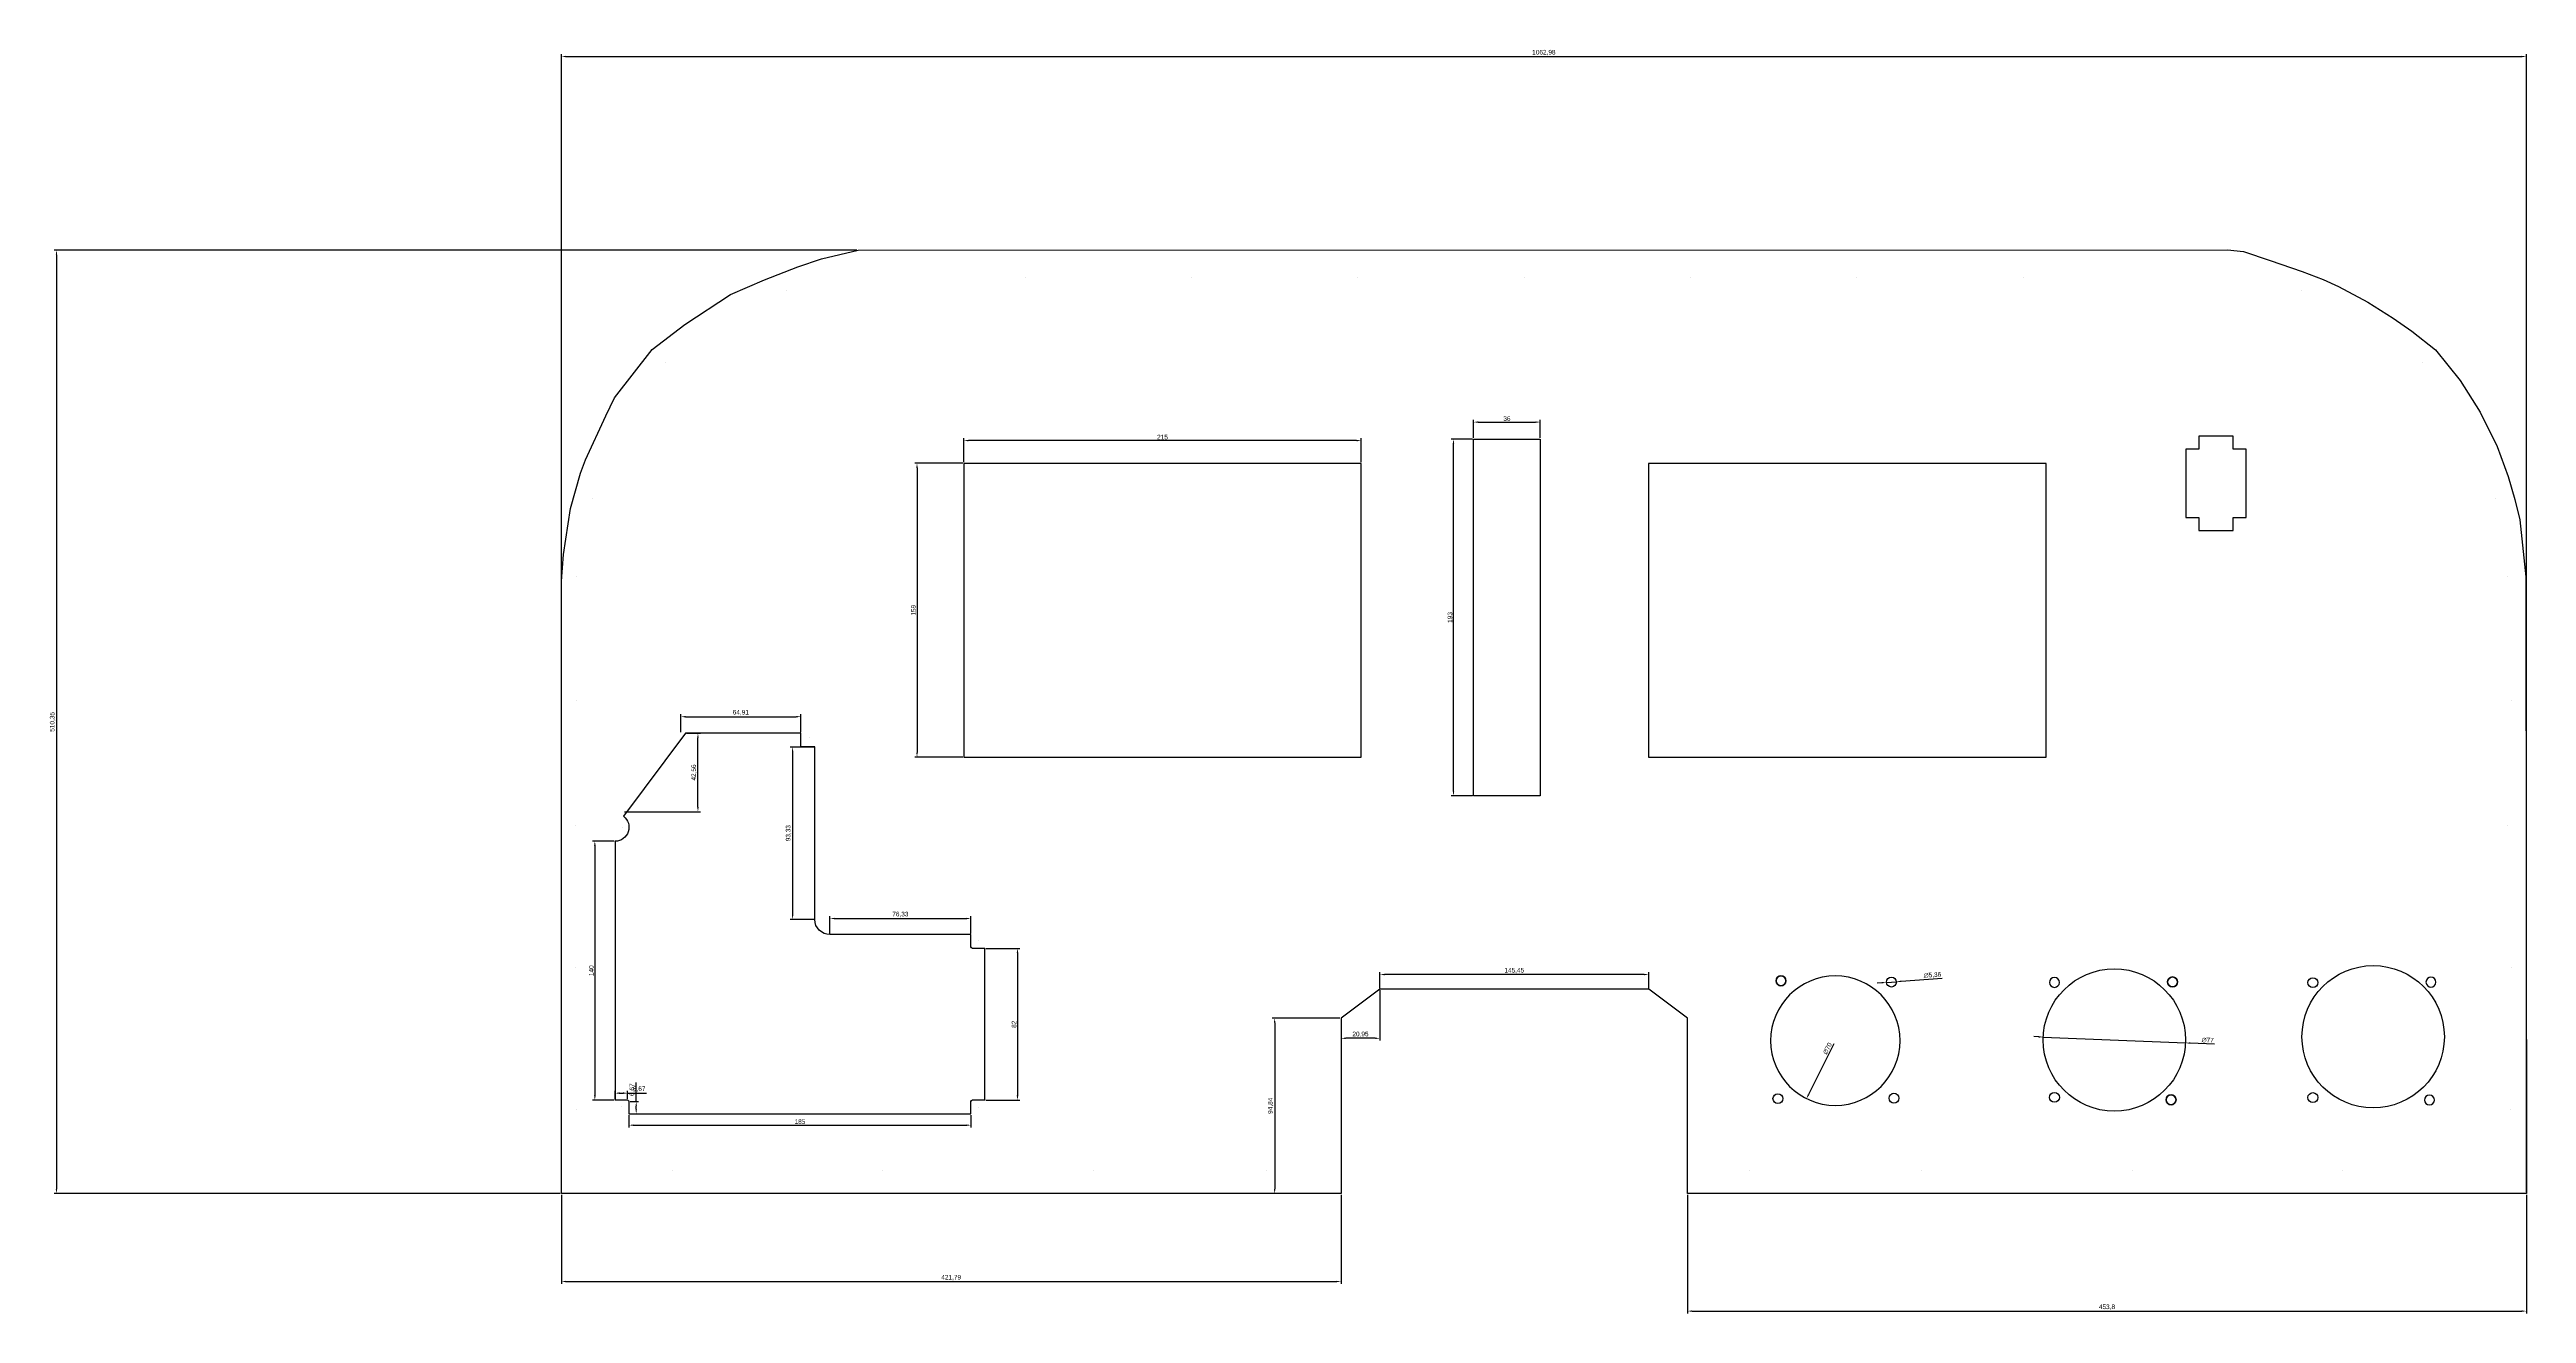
# Model space of a CAD drawing. Header units: millimetres. Extents: x 2128 to 3468, y 1616 to 2300.
import ezdxf

# ---------------------------------------------------------------- set-up
doc = ezdxf.new("R2010")
doc.units = ezdxf.units.MM
doc.layers.add('Capa1', color=10, linetype='Continuous')
doc.styles.get("Standard").update_dxf_attribs({"font": 'arial.ttf'})
doc.dimstyles.new('ISO-25', dxfattribs={"dimtxt": 2.5, "dimasz": 2.5, "dimexe": 1.25, "dimexo": 0.625, "dimtad": 1, "dimtxsty": 'Standard', "dimcen": 2.5, "dimadec": 0, "dimazin": 0, "dimtfac": 1, "dimtmove": 0, "dimatfit": 3, "dimfxl": 1, "dimarcsym": 0})

# ---------------------------------------------------------------- blocks, each defined once
blk = doc.blocks.new('*D3')
at = {"color": 0, "lineweight": -2, "transparency": 16777216}
for p, q in [((2433.6, 1871.6), (2422, 1871.6)), ((2423.2, 1869.1), (2423.2, 1734.1)), ((2433.6, 1731.6), (2422, 1731.6))]:
    blk.add_line(p, q, dxfattribs=at)
at = {"color": 0, "transparency": 16777216}
for points in [[(2422.8, 1869.1), (2423.7, 1869.1), (2423.2, 1871.6)], [(2422.8, 1734.1), (2423.7, 1734.1), (2423.2, 1731.6)]]:
    blk.add_solid(points, dxfattribs=at)
at = {"layer": 'Defpoints', "color": 0, "transparency": 16777216}
for p in [(2434.2, 1871.6, -5), (2423.2, 1731.6), (2434.2, 1731.6, -5)]:
    blk.add_point(p, dxfattribs=at)
at = {"color": 0, "transparency": 16777216, "insert": (2421.3, 1801.6), "char_height": 2.5, "attachment_point": 5, "rotation": 90}
blk.add_mtext('140', dxfattribs=at)
blk = doc.blocks.new('*D4')
at = {"color": 0, "lineweight": -2, "transparency": 16777216}
for p, q in [((2434.2, 1732.2), (2434.2, 1736.6)), ((2436.7, 1735.3), (2438.4, 1735.3)), ((2440.9, 1732.2), (2440.9, 1736.6)), ((2440.9, 1735.3), (2451.1, 1735.3))]:
    blk.add_line(p, q, dxfattribs=at)
at = {"color": 0, "transparency": 16777216}
for points in [[(2436.7, 1735.8), (2436.7, 1734.9), (2434.2, 1735.3)], [(2438.4, 1735.8), (2438.4, 1734.9), (2440.9, 1735.3)]]:
    blk.add_solid(points, dxfattribs=at)
at = {"layer": 'Defpoints', "color": 0, "transparency": 16777216}
for p in [(2434.2, 1731.6, -5), (2440.9, 1735.3), (2440.9, 1731.6, -5)]:
    blk.add_point(p, dxfattribs=at)
at = {"color": 0, "transparency": 16777216, "insert": (2447.2, 1737.5), "char_height": 2.5, "attachment_point": 5}
blk.add_mtext('6,67', dxfattribs=at)
blk = doc.blocks.new('*D5')
at = {"color": 0, "lineweight": -2, "transparency": 16777216}
for p, q in [((2442.3, 1730.8), (2446.8, 1730.8)), ((2445.6, 1730.8), (2445.6, 1741)), ((2442.3, 1724.1), (2446.8, 1724.1)), ((2445.6, 1726.6), (2445.6, 1728.3))]:
    blk.add_line(p, q, dxfattribs=at)
at = {"color": 0, "transparency": 16777216}
for points in [[(2445.2, 1728.3), (2446, 1728.3), (2445.6, 1730.8)], [(2445.2, 1726.6), (2446, 1726.6), (2445.6, 1724.1)]]:
    blk.add_solid(points, dxfattribs=at)
at = {"layer": 'Defpoints', "color": 0, "transparency": 16777216}
for p in [(2441.7, 1730.8, -5), (2445.6, 1730.8), (2441.7, 1724.1, -5)]:
    blk.add_point(p, dxfattribs=at)
at = {"color": 0, "transparency": 16777216, "insert": (2443.5, 1737.2), "char_height": 2.5, "attachment_point": 5, "rotation": 90}
blk.add_mtext('6,67', dxfattribs=at)
blk = doc.blocks.new('*D6')
at = {"color": 0, "lineweight": -2, "transparency": 16777216}
for p, q in [((2441.7, 1723.5), (2441.7, 1716.7)), ((2444.2, 1718), (2624.2, 1718)), ((2626.7, 1723.5), (2626.7, 1716.7))]:
    blk.add_line(p, q, dxfattribs=at)
at = {"color": 0, "transparency": 16777216}
for points in [[(2444.2, 1718.4), (2444.2, 1717.6), (2441.7, 1718)], [(2624.2, 1718.4), (2624.2, 1717.6), (2626.7, 1718)]]:
    blk.add_solid(points, dxfattribs=at)
at = {"layer": 'Defpoints', "color": 0, "transparency": 16777216}
for p in [(2441.7, 1724.1, -5), (2626.7, 1724.1, -5), (2626.7, 1718)]:
    blk.add_point(p, dxfattribs=at)
at = {"color": 0, "transparency": 16777216, "insert": (2534.2, 1719.9), "char_height": 2.5, "attachment_point": 5}
blk.add_mtext('185', dxfattribs=at)
blk = doc.blocks.new('*D7')
at = {"color": 0, "lineweight": -2, "transparency": 16777216}
for p, q in [((2469.8, 1930.7), (2469.8, 1940.3)), ((2472.3, 1939), (2532.2, 1939)), ((2534.7, 1930.7), (2534.7, 1940.3))]:
    blk.add_line(p, q, dxfattribs=at)
at = {"color": 0, "transparency": 16777216}
for points in [[(2472.3, 1939.4), (2472.3, 1938.6), (2469.8, 1939)], [(2532.2, 1939.4), (2532.2, 1938.6), (2534.7, 1939)]]:
    blk.add_solid(points, dxfattribs=at)
at = {"layer": 'Defpoints', "color": 0, "transparency": 16777216}
for p in [(2469.8, 1930.1, -5), (2534.7, 1939), (2534.7, 1930.1, -5)]:
    blk.add_point(p, dxfattribs=at)
at = {"color": 0, "transparency": 16777216, "insert": (2502.2, 1941.2), "char_height": 2.5, "attachment_point": 5}
blk.add_mtext('64,91', dxfattribs=at)
blk = doc.blocks.new('*D8')
at = {"color": 0, "lineweight": -2, "transparency": 16777216}
for p, q in [((2472.8, 1930.1), (2480.3, 1930.1)), ((2479, 1890.1), (2479, 1927.6)), ((2439.3, 1887.6), (2480.3, 1887.6))]:
    blk.add_line(p, q, dxfattribs=at)
at = {"color": 0, "transparency": 16777216}
for points in [[(2478.6, 1927.6), (2479.4, 1927.6), (2479, 1930.1)], [(2478.6, 1890.1), (2479.4, 1890.1), (2479, 1887.6)]]:
    blk.add_solid(points, dxfattribs=at)
at = {"layer": 'Defpoints', "color": 0, "transparency": 16777216}
for p in [(2472.2, 1930.1, -5), (2479, 1930.1), (2438.7, 1887.6, -5)]:
    blk.add_point(p, dxfattribs=at)
at = {"color": 0, "transparency": 16777216, "insert": (2476.9, 1908.8), "char_height": 2.5, "attachment_point": 5, "rotation": 90}
blk.add_mtext('42,56', dxfattribs=at)
blk = doc.blocks.new('*D9')
at = {"color": 0, "lineweight": -2, "transparency": 16777216}
for p, q in [((2541.6, 1922.6), (2528.9, 1922.6)), ((2530.2, 1920.1), (2530.2, 1831.8)), ((2541.6, 1829.3), (2528.9, 1829.3))]:
    blk.add_line(p, q, dxfattribs=at)
at = {"color": 0, "transparency": 16777216}
for points in [[(2529.8, 1920.1), (2530.6, 1920.1), (2530.2, 1922.6)], [(2529.8, 1831.8), (2530.6, 1831.8), (2530.2, 1829.3)]]:
    blk.add_solid(points, dxfattribs=at)
at = {"layer": 'Defpoints', "color": 0, "transparency": 16777216}
for p in [(2542.2, 1922.6, -5), (2530.2, 1829.3), (2542.2, 1829.3, -5)]:
    blk.add_point(p, dxfattribs=at)
at = {"color": 0, "transparency": 16777216, "insert": (2528, 1876), "char_height": 2.5, "attachment_point": 5, "rotation": 90}
blk.add_mtext('93,33', dxfattribs=at)
blk = doc.blocks.new('*D10')
at = {"color": 0, "lineweight": -2, "transparency": 16777216}
for p, q in [((2550.4, 1821.7), (2550.4, 1831.1)), ((2552.9, 1829.8), (2624.2, 1829.8)), ((2626.7, 1821.7), (2626.7, 1831.1))]:
    blk.add_line(p, q, dxfattribs=at)
at = {"color": 0, "transparency": 16777216}
for points in [[(2552.9, 1830.2), (2552.9, 1829.4), (2550.4, 1829.8)], [(2624.2, 1830.2), (2624.2, 1829.4), (2626.7, 1829.8)]]:
    blk.add_solid(points, dxfattribs=at)
at = {"layer": 'Defpoints', "color": 0, "transparency": 16777216}
for p in [(2626.7, 1829.8), (2550.4, 1821.1, -5), (2626.7, 1821.1, -5)]:
    blk.add_point(p, dxfattribs=at)
at = {"color": 0, "transparency": 16777216, "insert": (2588.5, 1832), "char_height": 2.5, "attachment_point": 5}
blk.add_mtext('76,33', dxfattribs=at)
blk = doc.blocks.new('*D11')
at = {"color": 0, "lineweight": -2, "transparency": 16777216}
for p, q in [((2634.8, 1813.6), (2653.1, 1813.6)), ((2651.9, 1811.1), (2651.9, 1734.1)), ((2634.8, 1731.6), (2653.1, 1731.6))]:
    blk.add_line(p, q, dxfattribs=at)
at = {"color": 0, "transparency": 16777216}
for points in [[(2651.4, 1811.1), (2652.3, 1811.1), (2651.9, 1813.6)], [(2651.4, 1734.1), (2652.3, 1734.1), (2651.9, 1731.6)]]:
    blk.add_solid(points, dxfattribs=at)
at = {"layer": 'Defpoints', "color": 0, "transparency": 16777216}
for p in [(2634.2, 1813.6, -5), (2634.2, 1731.6, -5), (2651.9, 1731.6)]:
    blk.add_point(p, dxfattribs=at)
at = {"color": 0, "transparency": 16777216, "insert": (2650, 1772.6), "char_height": 2.5, "attachment_point": 5, "rotation": 90}
blk.add_mtext('82', dxfattribs=at)
blk = doc.blocks.new('*D12')
at = {"color": 0, "lineweight": -2, "transparency": 16777216}
for p, q in [((2622.2, 2076.1), (2596.3, 2076.1)), ((2597.5, 2073.6), (2597.5, 1919.6)), ((2622.2, 1917.1), (2596.3, 1917.1))]:
    blk.add_line(p, q, dxfattribs=at)
at = {"color": 0, "transparency": 16777216}
for points in [[(2597.1, 2073.6), (2597.9, 2073.6), (2597.5, 2076.1)], [(2597.1, 1919.6), (2597.9, 1919.6), (2597.5, 1917.1)]]:
    blk.add_solid(points, dxfattribs=at)
at = {"layer": 'Defpoints', "color": 0, "transparency": 16777216}
for p in [(2622.8, 2076.1, -5), (2597.5, 1917.1), (2622.8, 1917.1, -5)]:
    blk.add_point(p, dxfattribs=at)
at = {"color": 0, "transparency": 16777216, "insert": (2595.6, 1996.6), "char_height": 2.5, "attachment_point": 5, "rotation": 90}
blk.add_mtext('159', dxfattribs=at)
blk = doc.blocks.new('*D13')
at = {"color": 0, "lineweight": -2, "transparency": 16777216}
for p, q in [((2622.8, 2076.7), (2622.8, 2089.7)), ((2835.3, 2088.4), (2625.3, 2088.4)), ((2837.8, 2076.7), (2837.8, 2089.7))]:
    blk.add_line(p, q, dxfattribs=at)
at = {"color": 0, "transparency": 16777216}
for points in [[(2625.3, 2088.8), (2625.3, 2088), (2622.8, 2088.4)], [(2835.3, 2088.8), (2835.3, 2088), (2837.8, 2088.4)]]:
    blk.add_solid(points, dxfattribs=at)
at = {"layer": 'Defpoints', "color": 0, "transparency": 16777216}
for p in [(2622.8, 2088.4), (2622.8, 2076.1, -5), (2837.8, 2076.1, -5)]:
    blk.add_point(p, dxfattribs=at)
at = {"color": 0, "transparency": 16777216, "insert": (2730.3, 2090.3), "char_height": 2.5, "attachment_point": 5}
blk.add_mtext('215', dxfattribs=at)
blk = doc.blocks.new('*D14')
at = {"color": 0, "lineweight": -2, "transparency": 16777216}
for p, q in [((2898, 2089.2), (2886.4, 2089.2)), ((2887.7, 1898.7), (2887.7, 2086.7)), ((2898, 1896.2), (2886.4, 1896.2))]:
    blk.add_line(p, q, dxfattribs=at)
at = {"color": 0, "transparency": 16777216}
for points in [[(2887.3, 2086.7), (2888.1, 2086.7), (2887.7, 2089.2)], [(2887.3, 1898.7), (2888.1, 1898.7), (2887.7, 1896.2)]]:
    blk.add_solid(points, dxfattribs=at)
at = {"layer": 'Defpoints', "color": 0, "transparency": 16777216}
for p in [(2887.7, 2089.2), (2898.6, 2089.2, -5), (2898.6, 1896.2, -5)]:
    blk.add_point(p, dxfattribs=at)
at = {"color": 0, "transparency": 16777216, "insert": (2885.8, 1992.7), "char_height": 2.5, "attachment_point": 5, "rotation": 90}
blk.add_mtext('193', dxfattribs=at)
blk = doc.blocks.new('*D15')
at = {"color": 0, "lineweight": -2, "transparency": 16777216}
for p, q in [((2898.6, 2089.9), (2898.6, 2099.7)), ((2901.1, 2098.4), (2932.1, 2098.4)), ((2934.6, 2089.9), (2934.6, 2099.7))]:
    blk.add_line(p, q, dxfattribs=at)
at = {"color": 0, "transparency": 16777216}
for points in [[(2901.1, 2098.8), (2901.1, 2098), (2898.6, 2098.4)], [(2932.1, 2098.8), (2932.1, 2098), (2934.6, 2098.4)]]:
    blk.add_solid(points, dxfattribs=at)
at = {"layer": 'Defpoints', "color": 0, "transparency": 16777216}
for p in [(2934.6, 2098.4), (2898.6, 2089.2, -5), (2934.6, 2089.2, -5)]:
    blk.add_point(p, dxfattribs=at)
at = {"color": 0, "transparency": 16777216, "insert": (2916.6, 2100.3), "char_height": 2.5, "attachment_point": 5}
blk.add_mtext('36', dxfattribs=at)
blk = doc.blocks.new('*D16')
at = {"color": 0, "lineweight": -2, "transparency": 16777216}
for p, q in [((2826.3, 1775.9), (2789.7, 1775.9)), ((2791, 1773.4), (2791, 1683.5)), ((2826.3, 1681), (2789.7, 1681))]:
    blk.add_line(p, q, dxfattribs=at)
at = {"color": 0, "transparency": 16777216}
for points in [[(2790.5, 1773.4), (2791.4, 1773.4), (2791, 1775.9)], [(2790.5, 1683.5), (2791.4, 1683.5), (2791, 1681)]]:
    blk.add_solid(points, dxfattribs=at)
at = {"layer": 'Defpoints', "color": 0, "transparency": 16777216}
for p in [(2826.9, 1775.9, -5), (2791, 1681), (2826.9, 1681, -5)]:
    blk.add_point(p, dxfattribs=at)
at = {"color": 0, "transparency": 16777216, "insert": (2788.8, 1728.5), "char_height": 2.5, "attachment_point": 5, "rotation": 90}
blk.add_mtext('94,84', dxfattribs=at)
blk = doc.blocks.new('*D17')
at = {"color": 0, "lineweight": -2, "transparency": 16777216}
for p, q in [((2847.9, 1791), (2847.9, 1763.8)), ((2826.9, 1775.3), (2826.9, 1763.8)), ((2845.4, 1765), (2829.4, 1765))]:
    blk.add_line(p, q, dxfattribs=at)
at = {"color": 0, "transparency": 16777216}
for points in [[(2829.4, 1765.4), (2829.4, 1764.6), (2826.9, 1765)], [(2845.4, 1765.4), (2845.4, 1764.6), (2847.9, 1765)]]:
    blk.add_solid(points, dxfattribs=at)
at = {"layer": 'Defpoints', "color": 0, "transparency": 16777216}
for p in [(2847.9, 1791.6, -5), (2826.9, 1775.9, -5), (2826.9, 1765)]:
    blk.add_point(p, dxfattribs=at)
at = {"color": 0, "transparency": 16777216, "insert": (2837.4, 1767.1), "char_height": 2.5, "attachment_point": 5}
blk.add_mtext('20,95', dxfattribs=at)
blk = doc.blocks.new('*D18')
at = {"color": 0, "lineweight": -2, "transparency": 16777216}
for p, q in [((2847.9, 1792.2), (2847.9, 1800.7)), ((2990.8, 1799.5), (2850.4, 1799.5)), ((2993.3, 1792.1), (2993.3, 1800.7))]:
    blk.add_line(p, q, dxfattribs=at)
at = {"color": 0, "transparency": 16777216}
for points in [[(2850.4, 1799.9), (2850.4, 1799.1), (2847.9, 1799.5)], [(2990.8, 1799.9), (2990.8, 1799.1), (2993.3, 1799.5)]]:
    blk.add_solid(points, dxfattribs=at)
at = {"layer": 'Defpoints', "color": 0, "transparency": 16777216}
for p in [(2847.9, 1799.5), (2847.9, 1791.6, -5), (2993.3, 1791.5, -5)]:
    blk.add_point(p, dxfattribs=at)
at = {"color": 0, "transparency": 16777216, "insert": (2920.6, 1801.6), "char_height": 2.5, "attachment_point": 5}
blk.add_mtext('145,45', dxfattribs=at)
blk = doc.blocks.new('*D19')
at = {"color": 0, "lineweight": -2, "transparency": 16777216}
blk.add_line((3093.4, 1762), (3079.8, 1734.6), dxfattribs=at)
at = {"color": 0, "transparency": 16777216}
blk.add_solid([(3079.4, 1734.8), (3080.2, 1734.4), (3078.7, 1732.4)], dxfattribs=at)
at = {"layer": 'Defpoints', "color": 0, "transparency": 16777216}
for p in [(3109.8, 1795.1, -5), (3078.7, 1732.4, -5)]:
    blk.add_point(p, dxfattribs=at)
at = {"color": 0, "transparency": 16777216, "insert": (3090, 1759.5), "char_height": 2.5, "attachment_point": 5, "rotation": 63.6075}
blk.add_mtext('∅70', dxfattribs=at)
blk = doc.blocks.new('*D21')
at = {"color": 0, "lineweight": -2, "transparency": 16777216}
for p, q in [((3204.2, 1765.8), (3201.7, 1765.9)), ((3206.7, 1765.7), (3283.7, 1762.5)), ((3299.4, 1761.9), (3286.2, 1762.4))]:
    blk.add_line(p, q, dxfattribs=at)
at = {"color": 0, "transparency": 16777216}
for points in [[(3204.2, 1766.2), (3204.2, 1765.3), (3206.7, 1765.7)], [(3286.2, 1762.8), (3286.1, 1762), (3283.7, 1762.5)]]:
    blk.add_solid(points, dxfattribs=at)
at = {"layer": 'Defpoints', "color": 0, "transparency": 16777216}
for p in [(3206.7, 1765.7, -5), (3283.7, 1762.5, -5)]:
    blk.add_point(p, dxfattribs=at)
at = {"color": 0, "transparency": 16777216, "insert": (3295.7, 1764), "char_height": 2.5, "attachment_point": 5, "rotation": 357.6599}
blk.add_mtext('∅77', dxfattribs=at)
blk = doc.blocks.new('*D24')
at = {"color": 0, "lineweight": -2, "transparency": 16777216}
for p, q in [((3121.9, 1795.2), (3127.3, 1795.6)), ((3152.1, 1797.3), (3129.8, 1795.8)), ((3119.4, 1795.1), (3116.9, 1794.9))]:
    blk.add_line(p, q, dxfattribs=at)
at = {"color": 0, "transparency": 16777216}
for points in [[(3119.4, 1795.5), (3119.5, 1794.7), (3121.9, 1795.2)], [(3129.7, 1796.2), (3129.8, 1795.4), (3127.3, 1795.6)]]:
    blk.add_solid(points, dxfattribs=at)
at = {"layer": 'Defpoints', "color": 0, "transparency": 16777216}
for p in [(3127.3, 1795.6, -5), (3121.9, 1795.2, -5)]:
    blk.add_point(p, dxfattribs=at)
at = {"color": 0, "transparency": 16777216, "insert": (3146.8, 1799.1), "char_height": 2.5, "attachment_point": 5, "rotation": 3.8552}
blk.add_mtext('∅5,36', dxfattribs=at)
blk = doc.blocks.new('*D25')
at = {"color": 0, "lineweight": -2, "transparency": 16777216}
for p, q in [((3014.3, 1680.4), (3014.3, 1616.1)), ((3468.1, 1680.4), (3468.1, 1616.1)), ((3016.8, 1617.4), (3465.6, 1617.4))]:
    blk.add_line(p, q, dxfattribs=at)
at = {"color": 0, "transparency": 16777216}
for points in [[(3016.8, 1617.8), (3016.8, 1617), (3014.3, 1617.4)], [(3465.6, 1617.8), (3465.6, 1617), (3468.1, 1617.4)]]:
    blk.add_solid(points, dxfattribs=at)
at = {"layer": 'Defpoints', "color": 0, "transparency": 16777216}
for p in [(3014.3, 1681, -5), (3468.1, 1681, -5), (3468.1, 1617.4)]:
    blk.add_point(p, dxfattribs=at)
at = {"color": 0, "transparency": 16777216, "insert": (3241.2, 1619.5), "char_height": 2.5, "attachment_point": 5}
blk.add_mtext('453,8', dxfattribs=at)
blk = doc.blocks.new('*D26')
at = {"color": 0, "lineweight": -2, "transparency": 16777216}
for p, q in [((2405.1, 1680.4), (2405.1, 1632.1)), ((2826.9, 1680.4), (2826.9, 1632.1)), ((2407.6, 1633.4), (2824.4, 1633.4))]:
    blk.add_line(p, q, dxfattribs=at)
at = {"color": 0, "transparency": 16777216}
for points in [[(2407.6, 1633.8), (2407.6, 1633), (2405.1, 1633.4)], [(2824.4, 1633.8), (2824.4, 1633), (2826.9, 1633.4)]]:
    blk.add_solid(points, dxfattribs=at)
at = {"layer": 'Defpoints', "color": 0, "transparency": 16777216}
for p in [(2405.1, 1681, -5), (2826.9, 1681, -5), (2826.9, 1633.4)]:
    blk.add_point(p, dxfattribs=at)
at = {"color": 0, "transparency": 16777216, "insert": (2616, 1635.5), "char_height": 2.5, "attachment_point": 5}
blk.add_mtext('421,79', dxfattribs=at)
blk = doc.blocks.new('*D29')
at = {"color": 0, "lineweight": -2, "transparency": 16777216}
for p, q in [((2565, 2191.4), (2130.8, 2191.4)), ((2132, 2188.9), (2132, 1683.5)), ((2404.5, 1681), (2130.8, 1681))]:
    blk.add_line(p, q, dxfattribs=at)
at = {"color": 0, "transparency": 16777216}
for points in [[(2131.6, 2188.9), (2132.4, 2188.9), (2132, 2191.4)], [(2131.6, 1683.5), (2132.4, 1683.5), (2132, 1681)]]:
    blk.add_solid(points, dxfattribs=at)
at = {"layer": 'Defpoints', "color": 0, "transparency": 16777216}
for p in [(2565.6, 2191.4, -5), (2132, 1681), (2405.1, 1681, -5)]:
    blk.add_point(p, dxfattribs=at)
at = {"color": 0, "transparency": 16777216, "insert": (2129.9, 1936.2), "char_height": 2.5, "attachment_point": 5, "rotation": 90}
blk.add_mtext('510,35', dxfattribs=at)
blk = doc.blocks.new('*D30')
at = {"color": 0, "lineweight": -2, "transparency": 16777216}
for p, q in [((2405.1, 1681.7), (2405.1, 2297.5)), ((2407.6, 2296.2), (3465.6, 2296.2)), ((3468.1, 1681.7), (3468.1, 2297.5))]:
    blk.add_line(p, q, dxfattribs=at)
at = {"color": 0, "transparency": 16777216}
for points in [[(2407.6, 2296.6), (2407.6, 2295.8), (2405.1, 2296.2)], [(3465.6, 2296.6), (3465.6, 2295.8), (3468.1, 2296.2)]]:
    blk.add_solid(points, dxfattribs=at)
at = {"layer": 'Defpoints', "color": 0, "transparency": 16777216}
for p in [(3468.1, 2296.2), (2405.1, 1681, -5), (3468.1, 1681, -5)]:
    blk.add_point(p, dxfattribs=at)
at = {"color": 0, "transparency": 16777216, "insert": (2936.6, 2298.3), "char_height": 2.5, "attachment_point": 5}
blk.add_mtext('1062,98', dxfattribs=at)

msp = doc.modelspace()

# ---------------------------------------------------------------- linework, layer by layer
for p, q in [((2655.941, 2176.87, -3.958), (2655.941, 2176.87, -3.958)), ((2745.941, 2176.87, -8.958), (2745.941, 2176.87, -8.958)), ((2835.941, 2176.87, -8.958), (2835.941, 2176.87, -8.958)), ((2925.941, 2176.87, -8.958), (2925.941, 2176.87, -8.958)), ((3015.941, 2176.87, -8.958), (3015.941, 2176.87, -8.958)), ((3105.941, 2176.87, -8.958), (3105.941, 2176.87, -8.958)), ((3195.941, 2176.87, -8.958), (3195.941, 2176.87, -8.958)), ((2527.061, 2169.547, -3.958), (2527.061, 2169.547, -3.958)), ((3346.209, 2169.547, -3.958), (3346.209, 2169.547, -3.958)), ((2461.554, 2130.508, -3.958), (2461.554, 2130.508, -3.958)), ((3411.716, 2130.508, -3.958), (3411.716, 2130.508, -3.958)), ((2421.941, 2056.989, -3.958), (2421.941, 2056.989, -3.958)), ((3451.329, 2056.989, -3.958), (3451.329, 2056.989, -3.958)), ((2413.086, 2015.122, -8.958), (2413.086, 2015.122, -8.958)), ((3457.712, 2015.122, -8.958), (3457.712, 2015.122, -8.958)), ((2413.086, 1947.709, -8.958), (2413.086, 1947.709, -8.958)), ((3460.184, 1947.709, -8.958), (3460.184, 1947.709, -8.958)), ((2539.266, 1927.666), (2539.266, 1927.666)), ((2413.013, 1880.296, -8.958), (2413.013, 1880.296, -8.958)), ((2438.161, 1879.118, -8.958), (2438.161, 1879.118, -8.958)), ((3457.785, 1880.296, -8.958), (3457.785, 1880.296, -8.958)), ((2630.687, 1817.895, -8.958), (2630.687, 1817.895, -8.958)), ((2413.013, 1803.342, -8.958), (2413.013, 1803.342, -8.958)), ((3460.257, 1803.342, -8.958), (3460.257, 1803.342, -8.958)), ((2413.088, 1726.388, -8.958), (2413.088, 1726.388, -8.958)), ((2437.69, 1727.866, -8.958), (2437.69, 1727.866, -8.958)), ((2630.532, 1727.737), (2630.532, 1727.737)), ((3459.28, 1726.388, -3.958), (3459.28, 1726.388, -3.958)), ((2465.104, 1693.336, -8.958), (2465.104, 1693.336, -8.958)), ((2579.087, 1693.336, -8.958), (2579.087, 1693.336, -8.958)), ((2693.069, 1693.336, -8.958), (2693.069, 1693.336, -8.958)), ((2786.358, 1693.336, -8.958), (2786.358, 1693.336, -8.958)), ((3047.566, 1693.336, -8.958), (3047.566, 1693.336, -8.958)), ((3140.855, 1693.336, -8.958), (3140.855, 1693.336, -8.958)), ((3254.837, 1693.336, -8.958), (3254.837, 1693.336, -8.958)), ((3368.82, 1693.336, -8.958), (3368.82, 1693.336, -8.958))]:
    msp.add_line(p, q)
at = {"extrusion": (0, 0, -1), "elevation": 4.958}
msp.add_lwpolyline([(-2415.512, 2070.786), (-2418.173, 2077.916), (-2429.186, 2101.74), (-2433.884, 2111.485), (-2454.272, 2137.635), (-2471.872, 2151.129), (-2496.683, 2167.497), (-2515.021, 2175.368), (-2533.122, 2182.464), (-2545.92, 2186.668), (-2565.637, 2191.401), (-3306.328, 2191.679), (-3315.028, 2190.656), (-3329.549, 2185.907), (-3346.774, 2179.816), (-3358.185, 2175.534), (-3366.45, 2171.788), (-3382.242, 2163.338), (-3396.083, 2154.625), (-3406.074, 2147.618), (-3418.851, 2137.541), (-3432.297, 2120.972), (-3443.092, 2103.779), (-3452.316, 2085.228), (-3458.302, 2068.923), (-3461.808, 2056.492), (-3464.543, 2045.516), (-3467.77, 2014.728), (-3468.127, 1681.048), (-3014.322, 1681.048), (-3014.337, 1775.893), (-2993.334, 1791.52), (-2847.883, 1791.587), (-2826.929, 1775.893), (-2826.936, 1681.048), (-2405.143, 1681.048), (-2405.143, 2012.319), (-2406.189, 2026.84), (-2410.029, 2051.723)], close=True, dxfattribs=at)
at = {"elevation": -4.958}
for points in [[(3290.946, 2090.837), (3290.946, 2083.837), (3283.946, 2083.837)], [(3309.446, 2090.837), (3290.946, 2090.837)], [(3316.446, 2083.837), (3309.446, 2083.837), (3309.446, 2090.837)], [(2898.6, 2089.237), (2934.6, 2089.237), (2934.6, 1896.237), (2898.6, 1896.237), (2898.6, 2089.237)], [(3283.946, 2083.837), (3283.946, 2046.837)], [(3316.446, 2046.838), (3316.446, 2083.837)], [(2622.849, 2076.078), (2622.849, 1917.078), (2837.849, 1917.078), (2837.849, 2076.078), (2622.849, 2076.078)], [(2993.247, 2076.078), (2993.247, 1917.078), (3208.247, 1917.078), (3208.247, 2076.078), (2993.247, 2076.078)], [(3283.946, 2046.837), (3290.946, 2046.837), (3290.946, 2039.837)], [(3290.946, 2039.837), (3309.42, 2039.837)]]:
    msp.add_lwpolyline(points, dxfattribs=at)
msp.add_lwpolyline([(3309.42, 2039.837), (3309.42, 2046.838), (3316.446, 2046.838)])
at = {"extrusion": (0, 0, -1), "elevation": 4.958}
msp.add_lwpolyline([(-2627.49, 1813.623, 0.38218133), (-2626.7, 1814.435), (-2626.7, 1821.123), (-2550.373, 1821.123, 0.41421356), (-2542.2, 1829.296), (-2542.2, 1922.623), (-2534.7, 1922.623), (-2534.7, 1930.123), (-2472.2, 1930.123), (-2438.681, 1885.137, 0.72195446), (-2434.2, 1871.623), (-2434.2, 1731.623), (-2440.869, 1731.623, 0.41421356), (-2441.7, 1730.792), (-2441.7, 1724.123), (-2626.7, 1724.123), (-2626.7, 1730.792, 0.41421356), (-2627.531, 1731.623), (-2634.2, 1731.623), (-2634.2, 1813.623)], format="xyb", close=True, dxfattribs=at)
at = {"extrusion": (0, 0, -1)}
for centre, radius in [((-3094.26, 1763.72, 4.958), 35), ((-3276.676, 1795.499, 4.958), 2.682)]:
    msp.add_circle(centre, radius, dxfattribs=at)
for centre in [(3245.188, 1764.09, -4.958), (3385.203, 1765.842, -4.958)]:
    msp.add_circle(centre, 38.5)
at = {"layer": 'Capa1', "color": 0}
for centre in [(3064.866, 1796.124, -5), (3124.601, 1795.422, -5), (3276.676, 1795.499, -5), (3352.576, 1795.117, -5), (3063.198, 1732.359, -5), (3125.994, 1732.589, -5), (3125.994, 1732.589, -5), (3212.791, 1733.046, -5), (3275.878, 1731.717, -5), (3352.576, 1732.93, -5)]:
    msp.add_circle(centre, 2.682, dxfattribs=at)
at = {"layer": 'Capa1', "color": 0, "extrusion": (0, 0, -1)}
for centre in [(-3064.866, 1796.124, 5), (-3212.791, 1795.233, 5), (-3212.791, 1795.233, 5), (-3416.462, 1795.383, 5), (-3275.878, 1731.717, 5), (-3415.663, 1731.602, 5), (-3415.663, 1731.602, 5)]:
    msp.add_circle(centre, 2.682, dxfattribs=at)

# ---------------------------------------------------------------- dimensions: what is measured, and where the dimension line sits
for base, p1, p2, picture, middle in [((3468.127, 2296.212), (2405.143, 1681.048, -4.958), (3468.127, 1681.048, -4.958), '*D30', (2936.635, 2298.339)), ((2622.849, 2088.401), (2837.849, 2076.078, -4.958), (2622.849, 2076.078, -4.958), '*D13', (2730.349, 2090.303)), ((2934.6, 2098.418), (2898.6, 2089.237, -4.958), (2934.6, 2089.237, -4.958), '*D15', (2916.6, 2100.321)), ((2534.7, 1939.03), (2469.788, 1930.123, -4.958), (2534.7, 1930.123, -4.958), '*D7', (2502.244, 1941.158)), ((2626.7, 1829.833), (2550.373, 1821.123, -4.958), (2626.7, 1821.123, -4.958), '*D10', (2588.537, 1831.96)), ((2847.883, 1799.496), (2993.334, 1791.52, -4.958), (2847.883, 1791.587, -4.958), '*D18', (2920.608, 1801.624)), ((2826.929, 1765.011), (2847.883, 1791.587, -4.958), (2826.929, 1775.893, -4.958), '*D17', (2837.406, 1767.139)), ((2440.869, 1735.337), (2434.2, 1731.623, -4.958), (2440.869, 1731.623, -4.958), '*D4', (2447.248, 1737.464)), ((2626.7, 1717.999), (2441.7, 1724.123, -4.958), (2626.7, 1724.123, -4.958), '*D6', (2534.2, 1719.9)), ((2826.936, 1633.394), (2405.143, 1681.048, -4.958), (2826.936, 1681.048, -4.958), '*D26', (2616.04, 1635.521)), ((3468.1271, 1617.3726), (3014.3222, 1681.0485, -4.958), (3468.1271, 1681.0485, -4.958), '*D25', (3241.2247, 1619.5))]:
    dim = msp.add_linear_dim(base=base, p1=p1, p2=p2, dimstyle='ISO-25')
    dim.commit()
    dim.dimension.update_dxf_attribs({"geometry": picture, "text_midpoint": middle})
for base, p1, p2, picture, middle in [((2132.013, 1681.048), (2565.637, 2191.401, -4.958), (2405.143, 1681.048, -4.958), '*D29', (2129.886, 1936.225)), ((2887.668, 2089.237), (2898.6, 1896.237, -4.958), (2898.6, 2089.237, -4.958), '*D14', (2885.766, 1992.737)), ((2597.518, 1917.078), (2622.849, 2076.078, -4.958), (2622.849, 1917.078, -4.958), '*D12', (2595.617, 1996.578)), ((2479.004, 1930.123), (2438.681, 1887.566, -4.958), (2472.2, 1930.123, -4.958), '*D8', (2476.876, 1908.844)), ((2530.168, 1829.296), (2542.2, 1922.623, -4.958), (2542.2, 1829.296, -4.958), '*D9', (2528.041, 1875.959)), ((2423.24, 1731.623), (2434.2, 1871.623, -4.958), (2434.2, 1731.623, -4.958), '*D3', (2421.338, 1801.623)), ((2651.853, 1731.623), (2634.2, 1813.623, -4.958), (2634.2, 1731.623, -4.958), '*D11', (2649.952, 1772.623)), ((2790.9581, 1681.0485), (2826.9294, 1775.8932, -4.958), (2826.9362, 1681.0485, -4.958), '*D16', (2788.8307, 1728.4708)), ((2445.595, 1730.792), (2441.7, 1724.123, -4.958), (2441.7, 1730.792, -4.958), '*D5', (2443.468, 1737.171))]:
    dim = msp.add_linear_dim(base=base, p1=p1, p2=p2, angle=90, dimstyle='ISO-25')
    dim.commit()
    dim.dimension.update_dxf_attribs({"geometry": picture, "text_midpoint": middle})
for p1, p2, picture, middle in [((3121.925, 1795.242, -5), (3127.277, 1795.602, -5), '*D24', (3146.905, 1796.925)), ((3109.818, 1795.072, -4.958), (3078.702, 1732.368, -4.958), '*D19', (3091.722, 1758.605)), ((3206.72, 1765.662, -4.958), (3283.655, 1762.518, -4.958), '*D21', (3295.581, 1762.031))]:
    dim = msp.add_diameter_dim_2p(p1=p1, p2=p2, dimstyle='ISO-25')
    dim.commit()
    dim.dimension.update_dxf_attribs({"geometry": picture, "text_midpoint": middle, "dimtype": 163})

doc.saveas('drawing.dxf')
